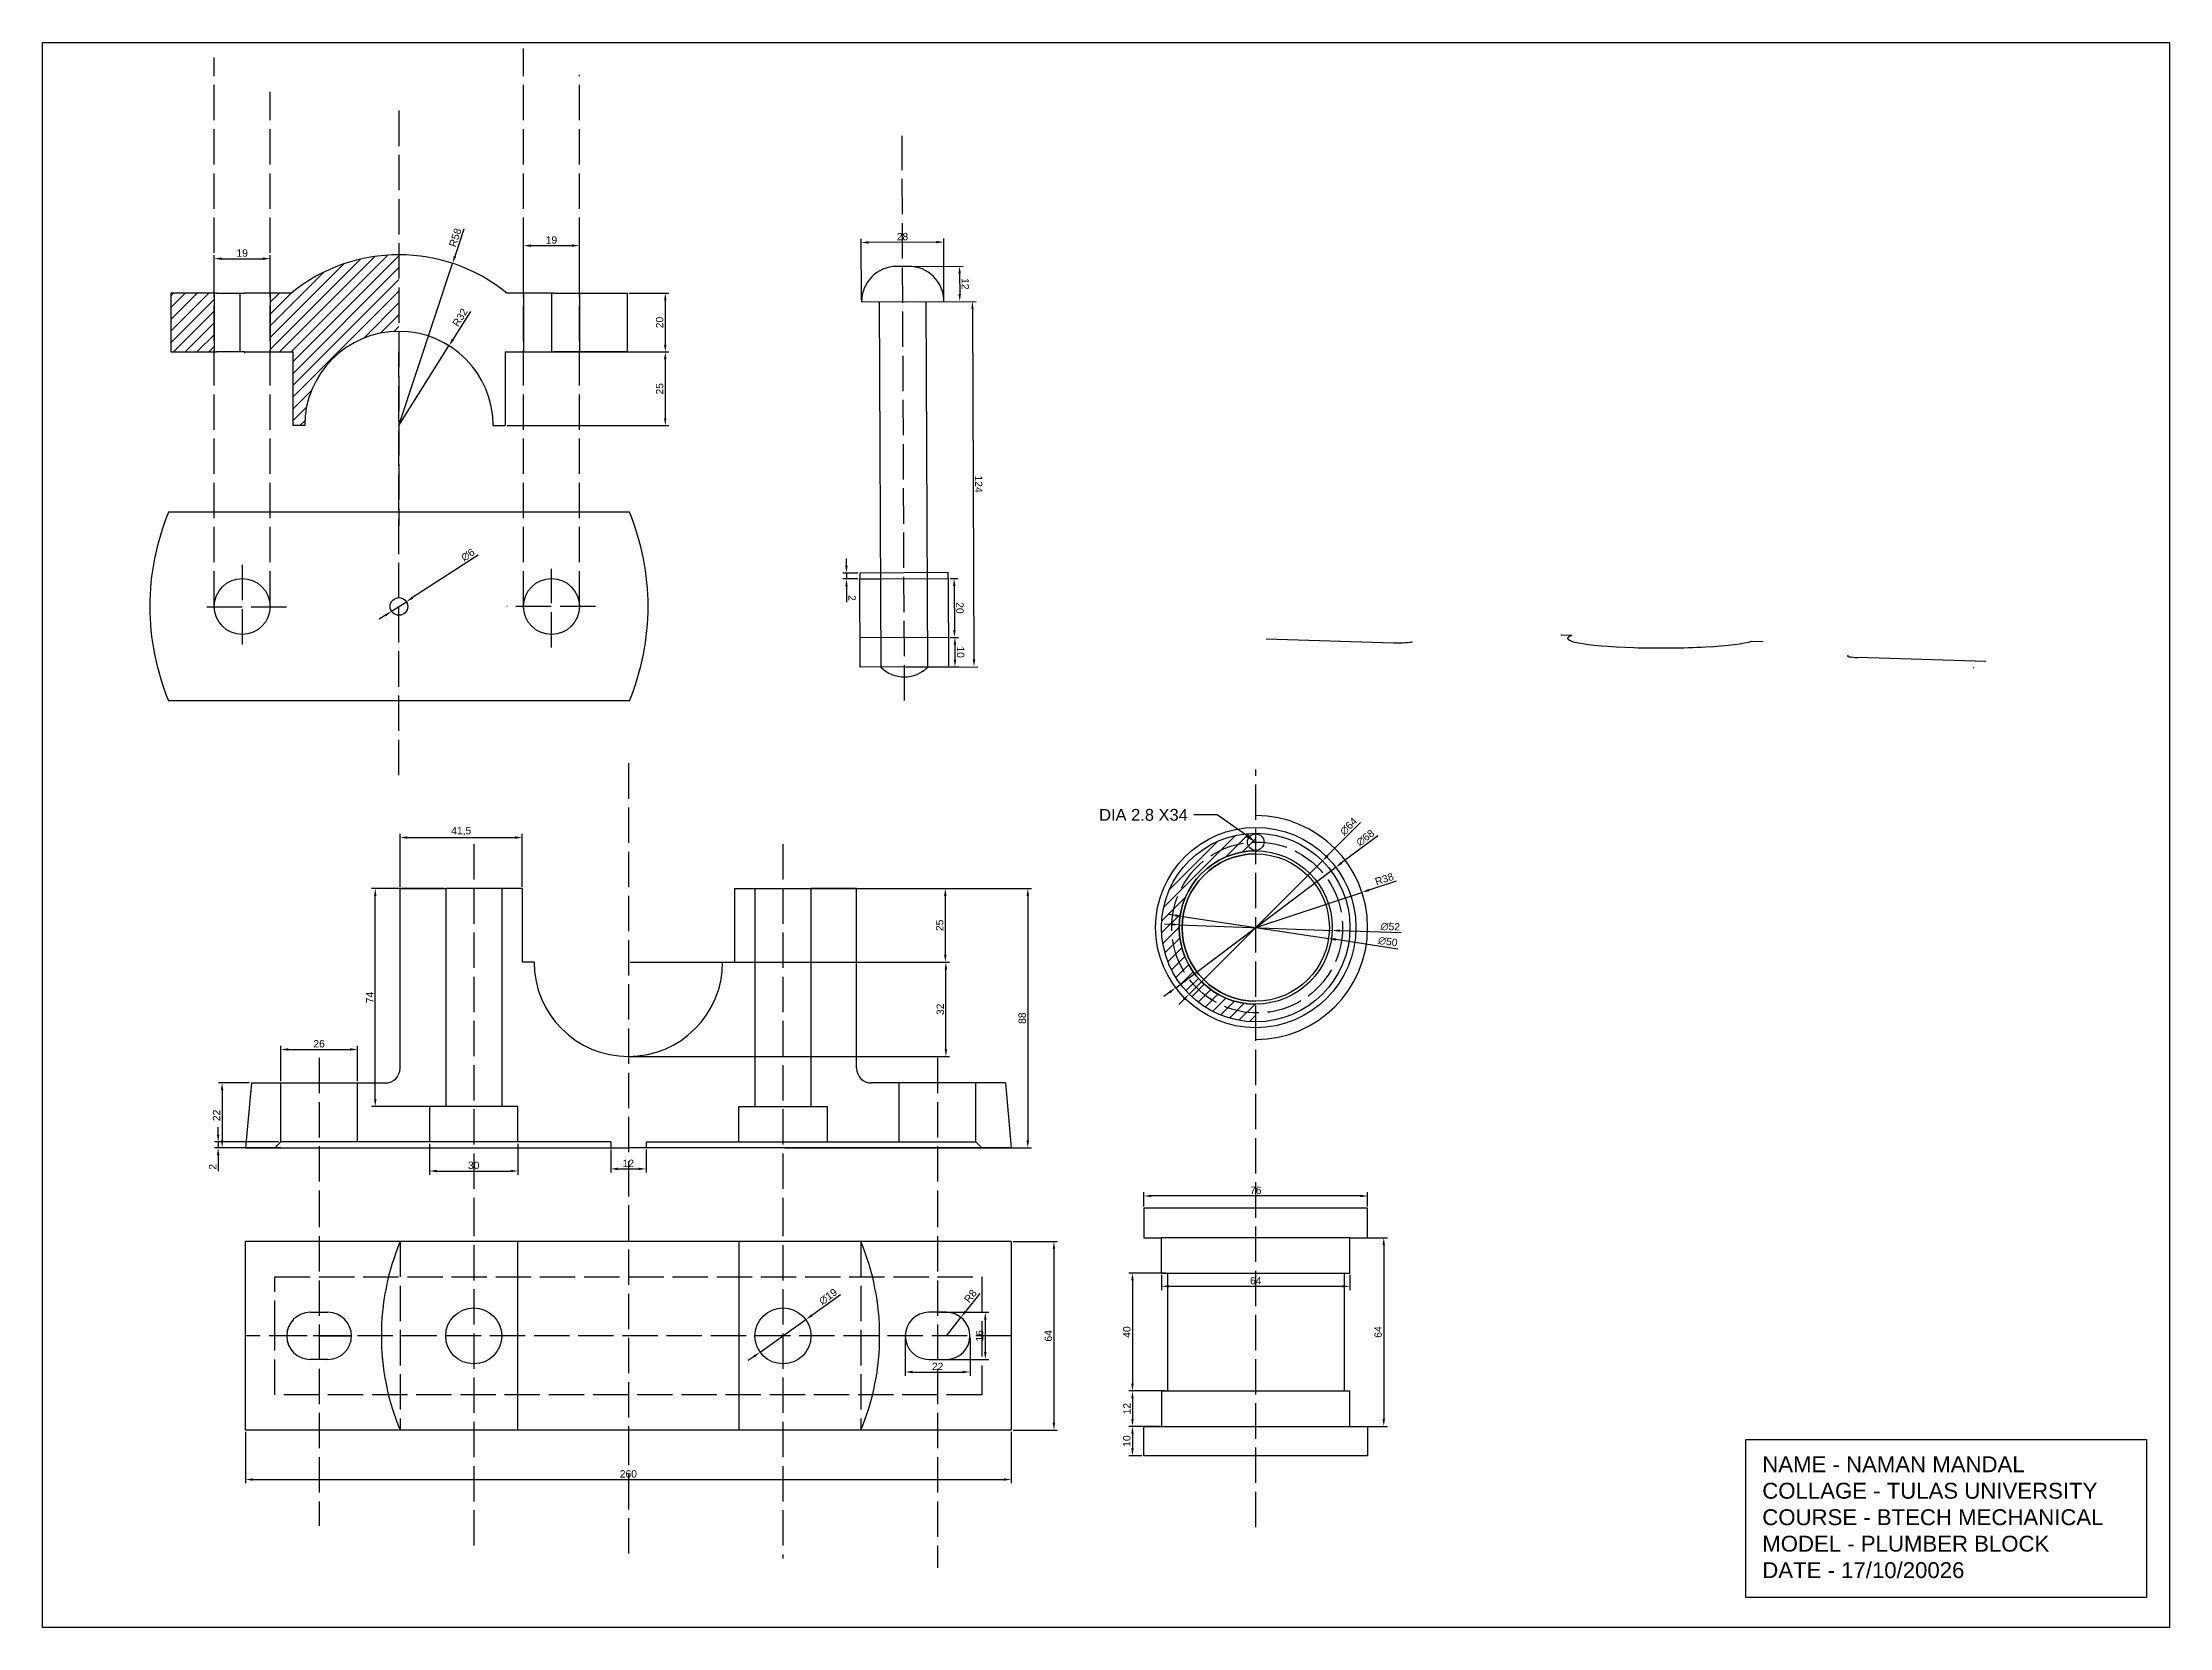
# Model space of a CAD drawing. Header units: millimetres. Extents: x 298 to 1020, y 98 to 635.
import ezdxf
from ezdxf import colors
from ezdxf.entities.mleader import LeaderData, LeaderLine
from ezdxf.math import Vec2, Vec3

# ---------------------------------------------------------------- set-up
doc = ezdxf.new("R2010")
doc.units = ezdxf.units.MM
doc.linetypes.add('ACAD_ISO02W100', pattern=[15, 12, -3])
doc.layers.add('CNT', color=252, linetype='ACAD_ISO02W100')
doc.styles.get("Standard").update_dxf_attribs({"font": 'arial.ttf'})
doc.dimstyles.new('ISO-25', dxfattribs={"dimtxt": 2.5, "dimasz": 2.5, "dimexe": 1.25, "dimexo": 0.625, "dimtad": 1, "dimtxsty": 'Standard', "dimcen": 2.5, "dimadec": 0, "dimazin": 0, "dimtfac": 1, "dimtmove": 0, "dimatfit": 3, "dimfxl": 1, "dimarcsym": 0})

msp = doc.modelspace()

# ---------------------------------------------------------------- texts
at = {"insert": (881.996, 155.681), "char_height": 5.38872, "attachment_point": 1}
msp.add_mtext_dynamic_manual_height_columns('NAME - NAMAN MANDAL\\PCOLLAGE - TULAS UNIVERSITY\\PCOURSE - BTECH MECHANICAL\\PMODEL - PLUMBER BLOCK\\PDATE - 17/10/20026', width=429.95921, gutter_width=26.944, heights=[0], dxfattribs=at)

# ---------------------------------------------------------------- blocks, each defined once
blk = doc.blocks.new('*D125')
at = {"color": 0, "lineweight": -2, "transparency": 16777216}
for p, q in [((672.01, 240.49), (672.01, 245.29)), ((745.51, 244.04), (674.51, 244.04)), ((748.01, 240.49), (748.01, 245.29))]:
    blk.add_line(p, q, dxfattribs=at)
at = {"color": 0, "transparency": 16777216}
for points in [[(674.51, 244.46), (674.51, 243.62), (672.01, 244.04)], [(745.51, 244.46), (745.51, 243.62), (748.01, 244.04)]]:
    blk.add_solid(points, dxfattribs=at)
at = {"layer": 'Defpoints', "color": 0, "transparency": 16777216}
for p in [(672.01, 244.04), (672.01, 239.86), (748.01, 239.86)]:
    blk.add_point(p, dxfattribs=at)
at = {"color": 0, "transparency": 16777216, "insert": (710.01, 245.94), "char_height": 2.5, "attachment_point": 5}
blk.add_mtext('76', dxfattribs=at)
blk = doc.blocks.new('*D126')
at = {"color": 0, "lineweight": -2, "transparency": 16777216}
for p, q in [((742.64, 229.86), (754.73, 229.86)), ((753.48, 227.36), (753.48, 168.36)), ((742.64, 165.86), (754.73, 165.86))]:
    blk.add_line(p, q, dxfattribs=at)
at = {"color": 0, "transparency": 16777216}
for points in [[(753.06, 227.36), (753.89, 227.36), (753.48, 229.86)], [(753.06, 168.36), (753.89, 168.36), (753.48, 165.86)]]:
    blk.add_solid(points, dxfattribs=at)
at = {"layer": 'Defpoints', "color": 0, "transparency": 16777216}
for p in [(742.01, 229.86), (742.01, 165.86), (753.48, 165.86)]:
    blk.add_point(p, dxfattribs=at)
at = {"color": 0, "transparency": 16777216, "insert": (751.58, 197.86), "char_height": 2.5, "attachment_point": 5, "rotation": 90}
blk.add_mtext('64', dxfattribs=at)
blk = doc.blocks.new('*D127')
at = {"color": 0, "lineweight": -2, "transparency": 16777216}
for p, q in [((678.01, 217.24), (678.01, 212.13)), ((742.01, 217.24), (742.01, 212.13)), ((680.51, 213.38), (739.51, 213.38))]:
    blk.add_line(p, q, dxfattribs=at)
at = {"color": 0, "transparency": 16777216}
for points in [[(680.51, 213.8), (680.51, 212.96), (678.01, 213.38)], [(739.51, 213.8), (739.51, 212.96), (742.01, 213.38)]]:
    blk.add_solid(points, dxfattribs=at)
at = {"layer": 'Defpoints', "color": 0, "transparency": 16777216}
for p in [(678.01, 217.86), (742.01, 217.86), (742.01, 213.38)]:
    blk.add_point(p, dxfattribs=at)
at = {"color": 0, "transparency": 16777216, "insert": (710.01, 215.28), "char_height": 2.5, "attachment_point": 5}
blk.add_mtext('64', dxfattribs=at)
blk = doc.blocks.new('*D128')
at = {"color": 0, "lineweight": -2, "transparency": 16777216}
for p, q in [((671.39, 165.86), (666.9, 165.86)), ((668.15, 163.36), (668.15, 158.36)), ((671.39, 155.86), (666.9, 155.86))]:
    blk.add_line(p, q, dxfattribs=at)
at = {"color": 0, "transparency": 16777216}
for points in [[(667.74, 163.36), (668.57, 163.36), (668.15, 165.86)], [(667.74, 158.36), (668.57, 158.36), (668.15, 155.86)]]:
    blk.add_solid(points, dxfattribs=at)
at = {"layer": 'Defpoints', "color": 0, "transparency": 16777216}
for p in [(672.01, 165.86), (668.15, 155.86), (672.01, 155.86)]:
    blk.add_point(p, dxfattribs=at)
at = {"color": 0, "transparency": 16777216, "insert": (666.25, 160.86), "char_height": 2.5, "attachment_point": 5, "rotation": 90}
blk.add_mtext('10', dxfattribs=at)
blk = doc.blocks.new('*D129')
at = {"color": 0, "lineweight": -2, "transparency": 16777216}
for p, q in [((677.39, 177.86), (666.9, 177.86)), ((668.15, 175.36), (668.15, 168.36)), ((677.39, 165.86), (666.9, 165.86))]:
    blk.add_line(p, q, dxfattribs=at)
at = {"color": 0, "transparency": 16777216}
for points in [[(667.74, 175.36), (668.57, 175.36), (668.15, 177.86)], [(667.74, 168.36), (668.57, 168.36), (668.15, 165.86)]]:
    blk.add_solid(points, dxfattribs=at)
at = {"layer": 'Defpoints', "color": 0, "transparency": 16777216}
for p in [(678.01, 177.86), (668.15, 165.86), (678.01, 165.86)]:
    blk.add_point(p, dxfattribs=at)
at = {"color": 0, "transparency": 16777216, "insert": (666.27, 171.86), "char_height": 2.5, "attachment_point": 5, "rotation": 90}
blk.add_mtext('12', dxfattribs=at)
blk = doc.blocks.new('*D130')
at = {"color": 0, "lineweight": -2, "transparency": 16777216}
for p, q in [((679.39, 217.86), (666.9, 217.86)), ((668.15, 215.36), (668.15, 180.36)), ((679.39, 177.86), (666.9, 177.86))]:
    blk.add_line(p, q, dxfattribs=at)
at = {"color": 0, "transparency": 16777216}
for points in [[(667.74, 215.36), (668.57, 215.36), (668.15, 217.86)], [(667.74, 180.36), (668.57, 180.36), (668.15, 177.86)]]:
    blk.add_solid(points, dxfattribs=at)
at = {"layer": 'Defpoints', "color": 0, "transparency": 16777216}
for p in [(680.01, 217.86), (668.15, 177.86), (680.01, 177.86)]:
    blk.add_point(p, dxfattribs=at)
at = {"color": 0, "transparency": 16777216, "insert": (666.25, 197.86), "char_height": 2.5, "attachment_point": 5, "rotation": 90}
blk.add_mtext('40', dxfattribs=at)
blk = doc.blocks.new('*D131')
at = {"color": 0, "lineweight": -2, "transparency": 16777216}
for p, q in [((575.12, 348.39), (633.89, 348.39)), ((632.64, 345.89), (632.64, 262.89)), ((550.12, 260.39), (633.89, 260.39))]:
    blk.add_line(p, q, dxfattribs=at)
at = {"color": 0, "transparency": 16777216}
for points in [[(632.23, 345.89), (633.06, 345.89), (632.64, 348.39)], [(632.23, 262.89), (633.06, 262.89), (632.64, 260.39)]]:
    blk.add_solid(points, dxfattribs=at)
at = {"layer": 'Defpoints', "color": 0, "transparency": 16777216}
for p in [(574.5, 348.39), (549.5, 260.39), (632.64, 260.39)]:
    blk.add_point(p, dxfattribs=at)
at = {"color": 0, "transparency": 16777216, "insert": (630.74, 304.39), "char_height": 2.5, "attachment_point": 5, "rotation": 90}
blk.add_mtext('88', dxfattribs=at)
blk = doc.blocks.new('*D92')
at = {"color": 0, "lineweight": -2, "transparency": 16777216}
for p, q in [((497.62, 323.39), (606.07, 323.39)), ((604.82, 293.89), (604.82, 320.89)), ((497.62, 291.39), (606.07, 291.39))]:
    blk.add_line(p, q, dxfattribs=at)
at = {"color": 0, "transparency": 16777216}
for points in [[(604.4, 320.89), (605.24, 320.89), (604.82, 323.39)], [(604.4, 293.89), (605.24, 293.89), (604.82, 291.39)]]:
    blk.add_solid(points, dxfattribs=at)
at = {"layer": 'Defpoints', "color": 0, "transparency": 16777216}
for p in [(497, 323.39), (604.82, 323.39), (497, 291.39)]:
    blk.add_point(p, dxfattribs=at)
at = {"color": 0, "transparency": 16777216, "insert": (602.92, 307.39), "char_height": 2.5, "attachment_point": 5, "rotation": 90}
blk.add_mtext('32', dxfattribs=at)
blk = doc.blocks.new('*D93')
at = {"color": 0, "lineweight": -2, "transparency": 16777216}
for p, q in [((533.62, 348.39), (605.86, 348.39)), ((604.61, 345.89), (604.61, 325.89)), ((533.62, 323.39), (605.86, 323.39))]:
    blk.add_line(p, q, dxfattribs=at)
at = {"color": 0, "transparency": 16777216}
for points in [[(604.19, 345.89), (605.03, 345.89), (604.61, 348.39)], [(604.19, 325.89), (605.03, 325.89), (604.61, 323.39)]]:
    blk.add_solid(points, dxfattribs=at)
at = {"layer": 'Defpoints', "color": 0, "transparency": 16777216}
for p in [(533, 348.39), (533, 323.39), (604.61, 323.39)]:
    blk.add_point(p, dxfattribs=at)
at = {"color": 0, "transparency": 16777216, "insert": (602.71, 335.89), "char_height": 2.5, "attachment_point": 5, "rotation": 90}
blk.add_mtext('25', dxfattribs=at)
blk = doc.blocks.new('*D94')
at = {"color": 0, "lineweight": -2, "transparency": 16777216}
for p, q in [((497.25, 550.48), (510.78, 550.48)), ((509.53, 547.98), (509.53, 532.98)), ((497.25, 530.48), (510.78, 530.48))]:
    blk.add_line(p, q, dxfattribs=at)
at = {"color": 0, "transparency": 16777216}
for points in [[(509.11, 547.98), (509.95, 547.98), (509.53, 550.48)], [(509.11, 532.98), (509.95, 532.98), (509.53, 530.48)]]:
    blk.add_solid(points, dxfattribs=at)
at = {"layer": 'Defpoints', "color": 0, "transparency": 16777216}
for p in [(496.62, 550.48), (496.62, 530.48), (509.53, 530.48)]:
    blk.add_point(p, dxfattribs=at)
at = {"color": 0, "transparency": 16777216, "insert": (507.63, 540.48), "char_height": 2.5, "attachment_point": 5, "rotation": 90}
blk.add_mtext('20', dxfattribs=at)
blk = doc.blocks.new('*D95')
at = {"color": 0, "lineweight": -2, "transparency": 16777216}
for p, q in [((455.75, 530.48), (510.78, 530.48)), ((509.53, 527.98), (509.53, 507.98)), ((455.75, 505.48), (510.78, 505.48))]:
    blk.add_line(p, q, dxfattribs=at)
at = {"color": 0, "transparency": 16777216}
for points in [[(509.11, 527.98), (509.95, 527.98), (509.53, 530.48)], [(509.11, 507.98), (509.95, 507.98), (509.53, 505.48)]]:
    blk.add_solid(points, dxfattribs=at)
at = {"layer": 'Defpoints', "color": 0, "transparency": 16777216}
for p in [(455.12, 530.48), (455.12, 505.48), (509.53, 505.48)]:
    blk.add_point(p, dxfattribs=at)
at = {"color": 0, "transparency": 16777216, "insert": (507.63, 517.98), "char_height": 2.5, "attachment_point": 5, "rotation": 90}
blk.add_mtext('25', dxfattribs=at)
blk = doc.blocks.new('*D96')
at = {"color": 0, "lineweight": -2, "transparency": 16777216}
for p, q in [((443.39, 544.25), (437.42, 534.72)), ((419.12, 505.48), (436.1, 532.6))]:
    blk.add_line(p, q, dxfattribs=at)
at = {"color": 0, "transparency": 16777216}
blk.add_solid([(437.07, 534.94), (437.78, 534.5), (436.1, 532.6)], dxfattribs=at)
at = {"layer": 'Defpoints', "color": 0, "transparency": 16777216}
for p in [(436.1, 532.6), (419.12, 505.48)]:
    blk.add_point(p, dxfattribs=at)
at = {"color": 0, "transparency": 16777216, "insert": (439.86, 542.21), "char_height": 2.5, "attachment_point": 5, "rotation": 57.9631}
blk.add_mtext('R32', dxfattribs=at)
blk = doc.blocks.new('*D97')
at = {"color": 0, "lineweight": -2, "transparency": 16777216}
for p, q in [((441.17, 572.15), (438.12, 562.92)), ((419.12, 505.48), (437.33, 560.54))]:
    blk.add_line(p, q, dxfattribs=at)
at = {"color": 0, "transparency": 16777216}
blk.add_solid([(437.72, 563.05), (438.51, 562.79), (437.33, 560.54)], dxfattribs=at)
at = {"layer": 'Defpoints', "color": 0, "transparency": 16777216}
for p in [(437.33, 560.54), (419.12, 505.48)]:
    blk.add_point(p, dxfattribs=at)
at = {"color": 0, "transparency": 16777216, "insert": (438.23, 569.32), "char_height": 2.5, "attachment_point": 5, "rotation": 71.70339}
blk.add_mtext('R58', dxfattribs=at)
blk = doc.blocks.new('*D98')
at = {"color": 0, "lineweight": -2, "transparency": 16777216}
for p, q in [((682.82, 339.24), (680.35, 339.62)), ((685.29, 338.87), (734.73, 331.42)), ((758.3, 327.86), (737.2, 331.04))]:
    blk.add_line(p, q, dxfattribs=at)
at = {"color": 0, "transparency": 16777216}
for points in [[(682.88, 339.66), (682.76, 338.83), (685.29, 338.87)], [(737.27, 331.46), (737.14, 330.63), (734.73, 331.42)]]:
    blk.add_solid(points, dxfattribs=at)
at = {"layer": 'Defpoints', "color": 0, "transparency": 16777216}
for p in [(685.29, 338.87), (734.73, 331.42)]:
    blk.add_point(p, dxfattribs=at)
at = {"color": 0, "transparency": 16777216, "insert": (754.87, 330.37), "char_height": 2.5, "attachment_point": 5, "rotation": 351.42507}
blk.add_mtext('∅50', dxfattribs=at)
blk = doc.blocks.new('*D99')
at = {"color": 0, "lineweight": -2, "transparency": 16777216}
for p, q in [((681.53, 336.21), (679.03, 336.3)), ((684.03, 336.11), (735.99, 334.18)), ((759.39, 333.31), (738.49, 334.08))]:
    blk.add_line(p, q, dxfattribs=at)
at = {"color": 0, "transparency": 16777216}
for points in [[(681.55, 336.62), (681.52, 335.79), (684.03, 336.11)], [(738.51, 334.5), (738.48, 333.67), (735.99, 334.18)]]:
    blk.add_solid(points, dxfattribs=at)
at = {"layer": 'Defpoints', "color": 0, "transparency": 16777216}
for p in [(684.03, 336.11), (735.99, 334.18)]:
    blk.add_point(p, dxfattribs=at)
at = {"color": 0, "transparency": 16777216, "insert": (755.7, 335.42), "char_height": 2.5, "attachment_point": 5, "rotation": 357.86662}
blk.add_mtext('∅52', dxfattribs=at)
blk = doc.blocks.new('*D100')
at = {"color": 0, "lineweight": -2, "transparency": 16777216}
for p, q in [((751.41, 366.29), (739.18, 357.09)), ((682.84, 314.71), (737.18, 355.58)), ((680.84, 313.2), (678.85, 311.7))]:
    blk.add_line(p, q, dxfattribs=at)
at = {"color": 0, "transparency": 16777216}
for points in [[(738.93, 357.42), (739.43, 356.75), (737.18, 355.58)], [(680.59, 313.54), (681.09, 312.87), (682.84, 314.71)]]:
    blk.add_solid(points, dxfattribs=at)
at = {"layer": 'Defpoints', "color": 0, "transparency": 16777216}
for p in [(737.18, 355.58), (682.84, 314.71)]:
    blk.add_point(p, dxfattribs=at)
at = {"color": 0, "transparency": 16777216, "insert": (747.21, 365.59), "char_height": 2.5, "attachment_point": 5, "rotation": 36.95335}
blk.add_mtext('∅68', dxfattribs=at)
blk = doc.blocks.new('*D101')
at = {"color": 0, "lineweight": -2, "transparency": 16777216}
for p, q in [((710.01, 335.14), (746.09, 347.09)), ((757.7, 350.93), (748.46, 347.87))]:
    blk.add_line(p, q, dxfattribs=at)
at = {"color": 0, "transparency": 16777216}
blk.add_solid([(748.33, 348.27), (748.59, 347.48), (746.09, 347.09)], dxfattribs=at)
at = {"layer": 'Defpoints', "color": 0, "transparency": 16777216}
for p in [(746.09, 347.09), (710.01, 335.14)]:
    blk.add_point(p, dxfattribs=at)
at = {"color": 0, "transparency": 16777216, "insert": (753.67, 351.6), "char_height": 2.5, "attachment_point": 5, "rotation": 18.31943}
blk.add_mtext('R38', dxfattribs=at)
blk = doc.blocks.new('*D102')
at = {"color": 0, "lineweight": -2, "transparency": 16777216}
for p, q in [((745.6, 370.74), (734.4, 359.54)), ((687.39, 312.51), (732.64, 357.78)), ((685.62, 310.75), (683.85, 308.98))]:
    blk.add_line(p, q, dxfattribs=at)
at = {"color": 0, "transparency": 16777216}
for points in [[(734.11, 359.84), (734.7, 359.25), (732.64, 357.78)], [(685.33, 311.04), (685.92, 310.45), (687.39, 312.51)]]:
    blk.add_solid(points, dxfattribs=at)
at = {"layer": 'Defpoints', "color": 0, "transparency": 16777216}
for p in [(732.64, 357.78), (687.39, 312.51)]:
    blk.add_point(p, dxfattribs=at)
at = {"color": 0, "transparency": 16777216, "insert": (741.54, 369.47), "char_height": 2.5, "attachment_point": 5, "rotation": 45.00842}
blk.add_mtext('∅64', dxfattribs=at)
blk = doc.blocks.new('*D103')
at = {"color": 0, "lineweight": -2, "transparency": 16777216}
for p, q in [((445.96, 461.51), (423.74, 447.1)), ((414.51, 441.11), (412.41, 439.75)), ((416.61, 442.47), (421.64, 445.74))]:
    blk.add_line(p, q, dxfattribs=at)
at = {"color": 0, "transparency": 16777216}
for points in [[(414.28, 441.46), (414.74, 440.76), (416.61, 442.47)], [(423.51, 447.45), (423.96, 446.75), (421.64, 445.74)]]:
    blk.add_solid(points, dxfattribs=at)
at = {"layer": 'Defpoints', "color": 0, "transparency": 16777216}
for p in [(416.61, 442.47), (421.64, 445.74)]:
    blk.add_point(p, dxfattribs=at)
at = {"color": 0, "transparency": 16777216, "insert": (442.53, 461.64), "char_height": 2.5, "attachment_point": 5, "rotation": 32.96638}
blk.add_mtext('∅6', dxfattribs=at)
blk = doc.blocks.new('*D104')
at = {"color": 0, "lineweight": -2, "transparency": 16777216}
for p, q in [((429.5, 261.76), (429.5, 251.26)), ((459.5, 261.76), (459.5, 251.26)), ((432, 252.51), (457, 252.51))]:
    blk.add_line(p, q, dxfattribs=at)
at = {"color": 0, "transparency": 16777216}
for points in [[(432, 252.93), (432, 252.09), (429.5, 252.51)], [(457, 252.93), (457, 252.09), (459.5, 252.51)]]:
    blk.add_solid(points, dxfattribs=at)
at = {"layer": 'Defpoints', "color": 0, "transparency": 16777216}
for p in [(429.5, 262.39), (459.5, 262.39), (459.5, 252.51)]:
    blk.add_point(p, dxfattribs=at)
at = {"color": 0, "transparency": 16777216, "insert": (444.5, 254.41), "char_height": 2.5, "attachment_point": 5}
blk.add_mtext('30', dxfattribs=at)
blk = doc.blocks.new('*D105')
at = {"color": 0, "lineweight": -2, "transparency": 16777216}
for p, q in [((491, 259.76), (491, 251.98)), ((493.5, 253.23), (500.5, 253.23)), ((503, 259.76), (503, 251.98))]:
    blk.add_line(p, q, dxfattribs=at)
at = {"color": 0, "transparency": 16777216}
for points in [[(493.5, 253.65), (493.5, 252.82), (491, 253.23)], [(500.5, 253.65), (500.5, 252.82), (503, 253.23)]]:
    blk.add_solid(points, dxfattribs=at)
at = {"layer": 'Defpoints', "color": 0, "transparency": 16777216}
for p in [(491, 260.39), (503, 260.39), (503, 253.23)]:
    blk.add_point(p, dxfattribs=at)
at = {"color": 0, "transparency": 16777216, "insert": (497, 255.11), "char_height": 2.5, "attachment_point": 5}
blk.add_mtext('12', dxfattribs=at)
blk = doc.blocks.new('*D106')
at = {"color": 0, "lineweight": -2, "transparency": 16777216}
for p, q in [((379, 283.01), (379, 295.01)), ((381.5, 293.76), (402.5, 293.76)), ((405, 283.01), (405, 295.01))]:
    blk.add_line(p, q, dxfattribs=at)
at = {"color": 0, "transparency": 16777216}
for points in [[(381.5, 294.18), (381.5, 293.35), (379, 293.76)], [(402.5, 294.18), (402.5, 293.35), (405, 293.76)]]:
    blk.add_solid(points, dxfattribs=at)
at = {"layer": 'Defpoints', "color": 0, "transparency": 16777216}
for p in [(405, 293.76), (379, 282.39), (405, 282.39)]:
    blk.add_point(p, dxfattribs=at)
at = {"color": 0, "transparency": 16777216, "insert": (392, 295.67), "char_height": 2.5, "attachment_point": 5}
blk.add_mtext('26', dxfattribs=at)
blk = doc.blocks.new('*D107')
at = {"color": 0, "lineweight": -2, "transparency": 16777216}
for p, q in [((368.37, 282.39), (357.81, 282.39)), ((359.06, 279.89), (359.06, 262.89)), ((366.37, 260.39), (357.81, 260.39))]:
    blk.add_line(p, q, dxfattribs=at)
at = {"color": 0, "transparency": 16777216}
for points in [[(358.64, 279.89), (359.48, 279.89), (359.06, 282.39)], [(358.64, 262.89), (359.48, 262.89), (359.06, 260.39)]]:
    blk.add_solid(points, dxfattribs=at)
at = {"layer": 'Defpoints', "color": 0, "transparency": 16777216}
for p in [(369, 282.39), (359.06, 260.39), (367, 260.39)]:
    blk.add_point(p, dxfattribs=at)
at = {"color": 0, "transparency": 16777216, "insert": (357.18, 271.39), "char_height": 2.5, "attachment_point": 5, "rotation": 90}
blk.add_mtext('22', dxfattribs=at)
blk = doc.blocks.new('*D108')
at = {"color": 0, "lineweight": -2, "transparency": 16777216}
for p, q in [((357.73, 264.89), (357.73, 267.39)), ((378.37, 262.39), (356.48, 262.39)), ((378.87, 260.39), (356.48, 260.39)), ((357.73, 262.39), (357.73, 260.39)), ((357.73, 257.89), (357.73, 252.48))]:
    blk.add_line(p, q, dxfattribs=at)
at = {"color": 0, "transparency": 16777216}
for points in [[(357.31, 264.89), (358.14, 264.89), (357.73, 262.39)], [(357.31, 257.89), (358.14, 257.89), (357.73, 260.39)]]:
    blk.add_solid(points, dxfattribs=at)
at = {"layer": 'Defpoints', "color": 0, "transparency": 16777216}
for p in [(357.73, 260.39), (379, 262.39), (379.5, 260.39)]:
    blk.add_point(p, dxfattribs=at)
at = {"color": 0, "transparency": 16777216, "insert": (355.85, 253.93), "char_height": 2.5, "attachment_point": 5, "rotation": 90}
blk.add_mtext('2', dxfattribs=at)
blk = doc.blocks.new('*D109')
at = {"color": 0, "lineweight": -2, "transparency": 16777216}
for p, q in [((434.37, 348.39), (409.82, 348.39)), ((411.07, 276.89), (411.07, 345.89)), ((434.37, 274.39), (409.82, 274.39))]:
    blk.add_line(p, q, dxfattribs=at)
at = {"color": 0, "transparency": 16777216}
for points in [[(410.65, 345.89), (411.48, 345.89), (411.07, 348.39)], [(410.65, 276.89), (411.48, 276.89), (411.07, 274.39)]]:
    blk.add_solid(points, dxfattribs=at)
at = {"layer": 'Defpoints', "color": 0, "transparency": 16777216}
for p in [(411.07, 348.39), (435, 348.39), (435, 274.39)]:
    blk.add_point(p, dxfattribs=at)
at = {"color": 0, "transparency": 16777216, "insert": (409.19, 311.39), "char_height": 2.5, "attachment_point": 5, "rotation": 90}
blk.add_mtext('74', dxfattribs=at)
blk = doc.blocks.new('*D110')
at = {"color": 0, "lineweight": -2, "transparency": 16777216}
for p, q in [((419.5, 349.01), (419.5, 366.93)), ((422, 365.68), (458.5, 365.68)), ((461, 349.01), (461, 366.93))]:
    blk.add_line(p, q, dxfattribs=at)
at = {"color": 0, "transparency": 16777216}
for points in [[(422, 366.1), (422, 365.26), (419.5, 365.68)], [(458.5, 366.1), (458.5, 365.26), (461, 365.68)]]:
    blk.add_solid(points, dxfattribs=at)
at = {"layer": 'Defpoints', "color": 0, "transparency": 16777216}
for p in [(461, 365.68), (419.5, 348.39), (461, 348.39)]:
    blk.add_point(p, dxfattribs=at)
at = {"color": 0, "transparency": 16777216, "insert": (440.25, 367.81), "char_height": 2.5, "attachment_point": 5}
blk.add_mtext('41,5', dxfattribs=at)
blk = doc.blocks.new('*D111')
at = {"color": 0, "lineweight": -2, "transparency": 16777216}
for p, q in [((627.62, 228.56), (642.75, 228.56)), ((641.5, 226.06), (641.5, 167.06)), ((627.62, 164.56), (642.75, 164.56))]:
    blk.add_line(p, q, dxfattribs=at)
at = {"color": 0, "transparency": 16777216}
for points in [[(641.08, 226.06), (641.91, 226.06), (641.5, 228.56)], [(641.08, 167.06), (641.91, 167.06), (641.5, 164.56)]]:
    blk.add_solid(points, dxfattribs=at)
at = {"layer": 'Defpoints', "color": 0, "transparency": 16777216}
for p in [(627, 228.56), (627, 164.56), (641.5, 164.56)]:
    blk.add_point(p, dxfattribs=at)
at = {"color": 0, "transparency": 16777216, "insert": (639.6, 196.56), "char_height": 2.5, "attachment_point": 5, "rotation": 90}
blk.add_mtext('64', dxfattribs=at)
blk = doc.blocks.new('*D112')
at = {"color": 0, "lineweight": -2, "transparency": 16777216}
for p, q in [((569.04, 210.47), (559.27, 203.52)), ((541.76, 191.05), (557.24, 202.07)), ((539.72, 189.6), (537.68, 188.15))]:
    blk.add_line(p, q, dxfattribs=at)
at = {"color": 0, "transparency": 16777216}
for points in [[(559.03, 203.86), (559.51, 203.18), (557.24, 202.07)], [(539.48, 189.94), (539.96, 189.26), (541.76, 191.05)]]:
    blk.add_solid(points, dxfattribs=at)
at = {"layer": 'Defpoints', "color": 0, "transparency": 16777216}
for p in [(557.24, 202.07), (541.76, 191.05)]:
    blk.add_point(p, dxfattribs=at)
at = {"color": 0, "transparency": 16777216, "insert": (564.82, 209.88), "char_height": 2.5, "attachment_point": 5, "rotation": 35.43562}
blk.add_mtext('∅19', dxfattribs=at)
blk = doc.blocks.new('*D113')
at = {"color": 0, "lineweight": -2, "transparency": 16777216}
for p, q in [((616.29, 210.95), (611.48, 204.82)), ((605, 196.56), (609.93, 202.85))]:
    blk.add_line(p, q, dxfattribs=at)
at = {"color": 0, "transparency": 16777216}
blk.add_solid([(611.15, 205.08), (611.81, 204.56), (609.93, 202.85)], dxfattribs=at)
at = {"layer": 'Defpoints', "color": 0, "transparency": 16777216}
for p in [(609.93, 202.85), (605, 196.56)]:
    blk.add_point(p, dxfattribs=at)
at = {"color": 0, "transparency": 16777216, "insert": (613.16, 210.04), "char_height": 2.5, "attachment_point": 5, "rotation": 51.87576}
blk.add_mtext('R8', dxfattribs=at)
blk = doc.blocks.new('*D114')
at = {"color": 0, "lineweight": -2, "transparency": 16777216}
for p, q in [((591, 195.94), (591, 183.05)), ((613, 195.94), (613, 183.05)), ((593.5, 184.3), (610.5, 184.3))]:
    blk.add_line(p, q, dxfattribs=at)
at = {"color": 0, "transparency": 16777216}
for points in [[(593.5, 184.72), (593.5, 183.88), (591, 184.3)], [(610.5, 184.72), (610.5, 183.88), (613, 184.3)]]:
    blk.add_solid(points, dxfattribs=at)
at = {"layer": 'Defpoints', "color": 0, "transparency": 16777216}
for p in [(591, 196.56), (613, 196.56), (613, 184.3)]:
    blk.add_point(p, dxfattribs=at)
at = {"color": 0, "transparency": 16777216, "insert": (602, 186.18), "char_height": 2.5, "attachment_point": 5}
blk.add_mtext('22', dxfattribs=at)
blk = doc.blocks.new('*D115')
at = {"color": 0, "lineweight": -2, "transparency": 16777216}
for p, q in [((602.62, 204.56), (619.44, 204.56)), ((618.19, 202.06), (618.19, 191.06)), ((602.62, 188.56), (619.44, 188.56))]:
    blk.add_line(p, q, dxfattribs=at)
at = {"color": 0, "transparency": 16777216}
for points in [[(617.77, 202.06), (618.61, 202.06), (618.19, 204.56)], [(617.77, 191.06), (618.61, 191.06), (618.19, 188.56)]]:
    blk.add_solid(points, dxfattribs=at)
at = {"layer": 'Defpoints', "color": 0, "transparency": 16777216}
for p in [(602, 204.56), (602, 188.56), (618.19, 188.56)]:
    blk.add_point(p, dxfattribs=at)
at = {"color": 0, "transparency": 16777216, "insert": (616.29, 196.56), "char_height": 2.5, "attachment_point": 5, "rotation": 90}
blk.add_mtext('16', dxfattribs=at)
blk = doc.blocks.new('*D116')
at = {"color": 0, "lineweight": -2, "transparency": 16777216}
for p, q in [((367, 163.94), (367, 146.56)), ((627, 163.94), (627, 146.56)), ((369.5, 147.81), (624.5, 147.81))]:
    blk.add_line(p, q, dxfattribs=at)
at = {"color": 0, "transparency": 16777216}
for points in [[(369.5, 148.23), (369.5, 147.39), (367, 147.81)], [(624.5, 148.23), (624.5, 147.39), (627, 147.81)]]:
    blk.add_solid(points, dxfattribs=at)
at = {"layer": 'Defpoints', "color": 0, "transparency": 16777216}
for p in [(367, 164.56), (627, 164.56), (627, 147.81)]:
    blk.add_point(p, dxfattribs=at)
at = {"color": 0, "transparency": 16777216, "insert": (497, 149.71), "char_height": 2.5, "attachment_point": 5}
blk.add_mtext('260', dxfattribs=at)
blk = doc.blocks.new('*D117')
at = {"color": 0, "lineweight": -2, "transparency": 16777216}
for p, q in [((461.39, 551.1), (461.39, 567.83)), ((463.89, 566.58), (477.89, 566.58)), ((480.39, 551.1), (480.39, 567.83))]:
    blk.add_line(p, q, dxfattribs=at)
at = {"color": 0, "transparency": 16777216}
for points in [[(463.89, 566.99), (463.89, 566.16), (461.39, 566.58)], [(477.89, 566.99), (477.89, 566.16), (480.39, 566.58)]]:
    blk.add_solid(points, dxfattribs=at)
at = {"layer": 'Defpoints', "color": 0, "transparency": 16777216}
for p in [(480.39, 566.58), (461.39, 550.48), (480.39, 550.48)]:
    blk.add_point(p, dxfattribs=at)
at = {"color": 0, "transparency": 16777216, "insert": (470.89, 568.48), "char_height": 2.5, "attachment_point": 5}
blk.add_mtext('19', dxfattribs=at)
blk = doc.blocks.new('*D118')
at = {"color": 0, "lineweight": -2, "transparency": 16777216}
for p, q in [((356.39, 551.1), (356.39, 563.39)), ((375.39, 551.1), (375.39, 563.39)), ((358.89, 562.14), (372.89, 562.14))]:
    blk.add_line(p, q, dxfattribs=at)
at = {"color": 0, "transparency": 16777216}
for points in [[(358.89, 562.55), (358.89, 561.72), (356.39, 562.14)], [(372.89, 562.55), (372.89, 561.72), (375.39, 562.14)]]:
    blk.add_solid(points, dxfattribs=at)
at = {"layer": 'Defpoints', "color": 0, "transparency": 16777216}
for p in [(375.39, 562.14), (356.39, 550.48), (375.39, 550.48)]:
    blk.add_point(p, dxfattribs=at)
at = {"color": 0, "transparency": 16777216, "insert": (365.89, 564.04), "char_height": 2.5, "attachment_point": 5}
blk.add_mtext('19', dxfattribs=at)
blk = doc.blocks.new('*D119')
at = {"color": 0, "lineweight": -2, "transparency": 16777216}
for p, q in [((576.17, 548.09), (576.07, 568.91)), ((601.58, 567.77), (578.58, 567.67)), ((604.16, 548.21), (604.07, 569.03))]:
    blk.add_line(p, q, dxfattribs=at)
at = {"color": 0, "transparency": 16777216}
for points in [[(578.58, 568.09), (578.58, 567.25), (576.08, 567.66)], [(601.58, 568.19), (601.58, 567.36), (604.08, 567.78)]]:
    blk.add_solid(points, dxfattribs=at)
at = {"layer": 'Defpoints', "color": 0, "transparency": 16777216}
for p in [(576.08, 567.66), (576.17, 547.46), (604.17, 547.59)]:
    blk.add_point(p, dxfattribs=at)
at = {"color": 0, "transparency": 16777216, "insert": (590.07, 569.62), "char_height": 2.5, "attachment_point": 5, "rotation": 0.2559}
blk.add_mtext('28', dxfattribs=at)
blk = doc.blocks.new('*D120')
at = {"color": 0, "lineweight": -2, "transparency": 16777216}
for p, q in [((590.74, 559.53), (610.71, 559.62)), ((609.47, 557.11), (609.5, 550.11)), ((590.79, 547.53), (610.76, 547.62))]:
    blk.add_line(p, q, dxfattribs=at)
at = {"color": 0, "transparency": 16777216}
for points in [[(609.89, 557.12), (609.05, 557.11), (609.46, 559.61)], [(609.92, 550.12), (609.09, 550.11), (609.51, 547.61)]]:
    blk.add_solid(points, dxfattribs=at)
at = {"layer": 'Defpoints', "color": 0, "transparency": 16777216}
for p in [(590.11, 559.53), (590.17, 547.53), (609.51, 547.61)]:
    blk.add_point(p, dxfattribs=at)
at = {"color": 0, "transparency": 16777216, "insert": (611.37, 553.62), "char_height": 2.5, "attachment_point": 5, "rotation": 270.2559}
blk.add_mtext('12', dxfattribs=at)
blk = doc.blocks.new('*D121')
at = {"color": 0, "lineweight": -2, "transparency": 16777216}
for p, q in [((590.79, 547.53), (615.05, 547.64)), ((613.81, 545.13), (614.34, 426.13)), ((591.35, 423.53), (615.61, 423.64))]:
    blk.add_line(p, q, dxfattribs=at)
at = {"color": 0, "transparency": 16777216}
for points in [[(614.23, 545.13), (613.4, 545.13), (613.8, 547.63)], [(614.76, 426.14), (613.93, 426.13), (614.36, 423.63)]]:
    blk.add_solid(points, dxfattribs=at)
at = {"layer": 'Defpoints', "color": 0, "transparency": 16777216}
for p in [(590.17, 547.53), (590.72, 423.53), (614.36, 423.63)]:
    blk.add_point(p, dxfattribs=at)
at = {"color": 0, "transparency": 16777216, "insert": (615.96, 485.64), "char_height": 2.5, "attachment_point": 5, "rotation": 270.2559}
blk.add_mtext('124', dxfattribs=at)
blk = doc.blocks.new('*D122')
at = {"color": 0, "lineweight": -2, "transparency": 16777216}
for p, q in [((606.3, 433.6), (609.11, 433.61)), ((607.87, 431.11), (607.89, 426.11)), ((606.35, 423.6), (609.15, 423.61))]:
    blk.add_line(p, q, dxfattribs=at)
at = {"color": 0, "transparency": 16777216}
for points in [[(608.28, 431.11), (607.45, 431.1), (607.86, 433.61)], [(608.31, 426.11), (607.47, 426.1), (607.9, 423.61)]]:
    blk.add_solid(points, dxfattribs=at)
at = {"layer": 'Defpoints', "color": 0, "transparency": 16777216}
for p in [(605.68, 433.6), (605.72, 423.6), (607.9, 423.61)]:
    blk.add_point(p, dxfattribs=at)
at = {"color": 0, "transparency": 16777216, "insert": (609.78, 428.61), "char_height": 2.5, "attachment_point": 5, "rotation": 270.2559}
blk.add_mtext('10', dxfattribs=at)
blk = doc.blocks.new('*D123')
at = {"color": 0, "lineweight": -2, "transparency": 16777216}
for p, q in [((606.21, 453.6), (608.86, 453.61)), ((607.63, 451.1), (607.69, 436.1)), ((606.3, 433.6), (608.95, 433.61))]:
    blk.add_line(p, q, dxfattribs=at)
at = {"color": 0, "transparency": 16777216}
for points in [[(608.04, 451.11), (607.21, 451.1), (607.61, 453.6)], [(608.11, 436.11), (607.28, 436.1), (607.7, 433.6)]]:
    blk.add_solid(points, dxfattribs=at)
at = {"layer": 'Defpoints', "color": 0, "transparency": 16777216}
for p in [(605.59, 453.6), (605.68, 433.6), (607.7, 433.6)]:
    blk.add_point(p, dxfattribs=at)
at = {"color": 0, "transparency": 16777216, "insert": (609.56, 443.61), "char_height": 2.5, "attachment_point": 5, "rotation": 270.2559}
blk.add_mtext('20', dxfattribs=at)
blk = doc.blocks.new('*D124')
at = {"color": 0, "lineweight": -2, "transparency": 16777216}
for p, q in [((574.95, 455.46), (569.8, 455.44)), ((571.04, 457.94), (571.03, 460.44)), ((571.05, 455.44), (571.06, 453.44)), ((574.96, 453.46), (569.81, 453.44)), ((571.07, 450.94), (571.1, 445.54))]:
    blk.add_line(p, q, dxfattribs=at)
at = {"color": 0, "transparency": 16777216}
for points in [[(571.46, 457.94), (570.63, 457.94), (571.05, 455.44)], [(571.49, 450.94), (570.66, 450.94), (571.06, 453.44)]]:
    blk.add_solid(points, dxfattribs=at)
at = {"layer": 'Defpoints', "color": 0, "transparency": 16777216}
for p in [(575.58, 455.46), (571.06, 453.44), (575.59, 453.46)]:
    blk.add_point(p, dxfattribs=at)
at = {"color": 0, "transparency": 16777216, "insert": (572.97, 447), "char_height": 2.5, "attachment_point": 5, "rotation": 270.2559}
blk.add_mtext('2', dxfattribs=at)

# ---------------------------------------------------------------- dimensions: what is measured, and where the dimension line sits
for center, mpoint, picture, middle in [((419.123, 505.476), (437.332, 560.544), '*D97', (438.231, 569.32)), ((710.012, 335.145), (746.086, 347.089), '*D101', (753.666, 351.602)), ((604.996, 196.56), (609.935, 202.854), '*D113', (613.157, 210.04))]:
    dim = msp.add_radius_dim(center=center, mpoint=mpoint, dimstyle='ISO-25')
    dim.commit()
    dim.dimension.update_dxf_attribs({"geometry": picture, "text_midpoint": middle})
for base, p1, p2, angle, picture, middle in [((576.078, 567.659), (604.168, 547.59), (576.168, 547.465), 0.255904, '*D119', (590.069, 569.623)), ((609.513, 547.614), (590.114, 559.527), (590.168, 547.527), 270.255904, '*D120', (611.367, 553.622)), ((509.53, 530.476), (496.623, 550.476), (496.623, 530.476), 90, '*D94', (507.629, 540.476)), ((614.356, 423.634), (590.168, 547.527), (590.722, 423.528), 270.255904, '*D121', (615.959, 485.642)), ((509.53, 505.476), (455.123, 530.476), (455.123, 505.476), 90, '*D95', (507.629, 517.976)), ((571.063, 453.441), (575.579, 455.461), (575.588, 453.461), 270.255904, '*D124', (572.972, 446.996)), ((607.703, 433.604), (605.587, 453.595), (605.677, 433.595), 270.255904, '*D123', (609.56, 443.613)), ((607.9, 423.605), (605.677, 433.595), (605.721, 423.595), 270.255904, '*D122', (609.779, 428.614)), ((411.068, 348.385), (434.996, 274.385), (434.996, 348.385), 90, '*D109', (409.193, 311.385)), ((604.611, 323.385), (532.996, 348.385), (532.996, 323.385), 90, '*D93', (602.709, 335.885)), ((632.642, 260.385), (574.496, 348.385), (549.496, 260.385), 90, '*D131', (630.74, 304.385)), ((604.819, 323.385), (496.996, 291.385), (496.996, 323.385), 90, '*D92', (602.917, 307.385)), ((359.059, 260.385), (368.996, 282.385), (366.996, 260.385), 90, '*D107', (357.179, 271.385)), ((357.727, 260.385), (378.996, 262.385), (379.496, 260.385), 90, '*D108', (355.847, 253.932)), ((641.497, 164.56), (626.996, 228.56), (626.996, 164.56), 90, '*D111', (639.596, 196.56)), ((753.477, 165.861), (742.012, 229.861), (742.012, 165.861), 90, '*D126', (751.576, 197.861)), ((668.153, 177.861), (680.012, 217.861), (680.012, 177.861), 90, '*D130', (666.251, 197.861)), ((618.189, 188.56), (601.996, 204.56), (601.996, 188.56), 90, '*D115', (616.287, 196.56)), ((668.153, 165.861), (678.012, 177.861), (678.012, 165.861), 90, '*D129', (666.273, 171.861)), ((668.153, 155.861), (672.012, 165.861), (672.012, 155.861), 90, '*D128', (666.251, 160.861))]:
    dim = msp.add_linear_dim(base=base, p1=p1, p2=p2, angle=angle, dimstyle='ISO-25')
    dim.commit()
    dim.dimension.update_dxf_attribs({"geometry": picture, "text_midpoint": middle})
for base, p1, p2, picture, middle in [((375.391, 562.137), (356.391, 550.476), (375.391, 550.476), '*D118', (365.891, 564.038)), ((480.391, 566.578), (461.391, 550.476), (480.391, 550.476), '*D117', (470.891, 568.479)), ((460.996, 365.681), (419.496, 348.385), (460.996, 348.385), '*D110', (440.246, 367.809)), ((404.996, 293.764), (378.996, 282.385), (404.996, 282.385), '*D106', (391.996, 295.665)), ((459.496, 252.51), (429.496, 262.385), (459.496, 262.385), '*D104', (444.496, 254.412)), ((502.996, 253.233), (490.996, 260.385), (502.996, 260.385), '*D105', (496.996, 255.113)), ((672.012, 244.041), (748.012, 239.861), (672.012, 239.861), '*D125', (710.012, 245.943)), ((742.012, 213.379), (678.012, 217.861), (742.012, 217.861), '*D127', (710.012, 215.28)), ((612.996, 184.299), (590.996, 196.56), (612.996, 196.56), '*D114', (601.996, 186.179)), ((626.996, 147.81), (366.996, 164.56), (626.996, 164.56), '*D116', (496.996, 149.711))]:
    dim = msp.add_linear_dim(base=base, p1=p1, p2=p2, dimstyle='ISO-25')
    dim.commit()
    dim.dimension.update_dxf_attribs({"geometry": picture, "text_midpoint": middle})
dim = msp.add_radius_dim(center=(419.123, 505.476), mpoint=(436.098, 532.603), dimstyle='ISO-25')
dim.commit()
dim.dimension.update_dxf_attribs({"geometry": '*D96', "text_midpoint": (441.476, 541.197), "dimtype": 164})
for p1, p2, picture, middle in [((416.606, 442.471), (421.64, 445.736), '*D103', (443.604, 459.982)), ((682.842, 314.705), (737.182, 355.584), '*D100', (748.394, 364.019)), ((687.388, 312.514), (732.636, 357.775), '*D102', (742.931, 368.073)), ((685.292, 338.872), (734.733, 331.417), '*D98', (754.574, 328.425)), ((684.03, 336.113), (735.994, 334.177), '*D99', (755.631, 333.445)), ((541.755, 191.052), (557.236, 202.068), '*D112', (565.958, 208.275))]:
    dim = msp.add_diameter_dim_2p(p1=p1, p2=p2, dimstyle='ISO-25')
    dim.commit()
    dim.dimension.update_dxf_attribs({"geometry": picture, "text_midpoint": middle, "dimtype": 163})

# ---------------------------------------------------------------- hatches: boundary and pattern name
h = msp.add_hatch()
h.set_pattern_fill('ANSI31', color=256, scale=0.89)
h.set_pattern_definition([(45, (-1083.1578, -799.3166), (-1.998107, 1.998107), [])])
h.paths.add_polyline_path([(419.123, 537.476), (419.123, 563.476, 0.1723559), (382.531, 550.476), (375.391, 550.476), (375.391, 530.476), (383.123, 530.476), (383.123, 505.476), (387.123, 505.476, -0.4142136)])
h.paths.add_polyline_path([(341.623, 530.476), (356.391, 530.476), (356.391, 550.476), (341.623, 550.476)])
h = msp.add_hatch()
h.set_pattern_fill('ANSI31', color=256, scale=0.89)
h.set_pattern_definition([(45, (-622.149, -1022.7933), (-1.998107, 1.998107), [])])
h.paths.add_polyline_path([(710.012, 361.145), (710.012, 367.145, 0.4142136), (678.012, 335.145, 0.4142136), (710.012, 303.145), (710.012, 309.145, -1)])

# ---------------------------------------------------------------- linework, layer by layer
for p, q in [((592.114, 559.536), (588.114, 559.518)), ((357.123, 550.476), (341.623, 550.476)), ((341.623, 550.476), (341.623, 530.476)), ((356.391, 550.476), (356.391, 530.476)), ((357.123, 550.476), (366.623, 550.476)), ((365.077, 550.476), (365.077, 530.476)), ((382.531, 550.476), (366.623, 550.476)), ((375.391, 550.476), (367.391, 550.476)), ((375.391, 550.476), (375.391, 530.476)), ((471.623, 550.476), (455.716, 550.476)), ((461.391, 550.476), (461.391, 530.476)), ((470.891, 550.476), (470.891, 530.476)), ((471.623, 550.476), (481.123, 550.476)), ((480.391, 550.476), (480.391, 530.476)), ((481.123, 550.476), (496.623, 550.476)), ((496.623, 550.476), (496.623, 530.476)), ((576.168, 547.465), (604.168, 547.59)), ((576.168, 547.465), (576.168, 547.465)), ((582.168, 547.492), (582.722, 423.493)), ((598.721, 423.564), (598.168, 547.563)), ((604.168, 547.59), (604.168, 547.59)), ((341.623, 530.476), (357.123, 530.476)), ((366.623, 530.476), (357.123, 530.476)), ((366.623, 530.476), (383.123, 530.476)), ((383.123, 530.476), (383.123, 505.476)), ((455.123, 530.476), (471.623, 530.476)), ((455.123, 530.476), (455.123, 505.476)), ((481.123, 530.476), (471.623, 530.476)), ((496.623, 530.476), (481.123, 530.476)), ((387.123, 505.476), (383.123, 505.476)), ((451.123, 505.476), (455.123, 505.476)), ((497.356, 476.104), (340.891, 476.104)), ((605.578, 455.595), (575.579, 455.461)), ((575.579, 455.461), (575.588, 453.461)), ((605.587, 453.595), (605.578, 455.595)), ((575.588, 453.461), (582.588, 453.492)), ((575.722, 423.461), (575.588, 453.461)), ((582.588, 453.492), (598.587, 453.564)), ((590.588, 453.528), (605.587, 453.595)), ((605.587, 453.595), (605.721, 423.595)), ((605.677, 433.595), (575.677, 433.461)), ((598.704, 427.564), (598.704, 427.564)), ((605.721, 423.595), (575.722, 423.461)), ((497.356, 412.104), (340.891, 412.104)), ((419.496, 287.385), (419.496, 348.385)), ((419.496, 348.385), (434.996, 348.385)), ((460.996, 348.385), (434.996, 348.385)), ((434.996, 348.385), (434.996, 274.385)), ((460.996, 348.385), (444.496, 348.385)), ((453.996, 348.385), (453.996, 274.385)), ((460.996, 348.385), (460.996, 323.385)), ((532.996, 348.385), (558.996, 348.385)), ((532.996, 348.385), (532.996, 323.385)), ((532.996, 348.385), (549.496, 348.385)), ((539.996, 348.385), (539.996, 274.385)), ((558.996, 348.385), (558.996, 274.385)), ((574.496, 348.385), (558.996, 348.385)), ((574.496, 287.385), (574.496, 348.385)), ((464.996, 323.385), (460.996, 323.385)), ((528.996, 323.385), (532.996, 323.385)), ((368.996, 282.385), (366.996, 260.385)), ((368.996, 282.385), (414.496, 282.385)), ((378.996, 262.385), (378.996, 282.385)), ((404.996, 262.385), (404.996, 282.385)), ((624.996, 282.385), (579.496, 282.385)), ((588.996, 262.385), (588.996, 282.385)), ((614.996, 262.385), (614.996, 282.385)), ((624.996, 282.385), (626.996, 260.385)), ((459.496, 274.385), (429.496, 274.385)), ((429.496, 274.385), (429.496, 262.385)), ((459.496, 262.385), (459.496, 274.385)), ((534.496, 262.385), (534.496, 274.385)), ((534.496, 274.385), (564.496, 274.385)), ((564.496, 274.385), (564.496, 262.385)), ((367.177, 262.385), (366.996, 262.385)), ((366.996, 260.385), (391.996, 260.385)), ((378.996, 262.385), (376.996, 260.385)), ((490.996, 262.385), (378.996, 262.385)), ((391.996, 260.385), (496.996, 260.385)), ((490.996, 262.385), (490.996, 260.385)), ((601.996, 260.385), (496.996, 260.385)), ((502.996, 262.385), (614.996, 262.385)), ((502.996, 262.385), (502.996, 260.385)), ((626.996, 260.385), (601.996, 260.385)), ((614.996, 262.385), (616.996, 260.385)), ((626.814, 262.385), (626.996, 262.385)), ((748.012, 239.861), (672.012, 239.861)), ((672.012, 239.861), (672.012, 229.861)), ((748.012, 229.861), (748.012, 239.861)), ((626.996, 228.56), (366.996, 228.56)), ((366.996, 164.56), (366.996, 228.56)), ((459.496, 164.56), (459.496, 228.56)), ((534.496, 228.56), (534.496, 164.56)), ((626.996, 228.56), (626.996, 164.56)), ((672.012, 229.861), (678.012, 229.861)), ((742.012, 229.861), (678.012, 229.861)), ((678.012, 217.861), (678.012, 229.861)), ((742.012, 217.861), (742.012, 229.861)), ((742.012, 229.861), (748.012, 229.861)), ((678.012, 217.861), (742.012, 217.861)), ((680.012, 217.861), (680.012, 177.861)), ((740.012, 217.861), (740.012, 177.861)), ((388.996, 204.56), (394.996, 204.56)), ((604.996, 204.56), (598.996, 204.56)), ((380.996, 196.56), (380.996, 196.56)), ((380.996, 196.56), (380.996, 196.56)), ((402.996, 196.56), (402.996, 196.56)), ((590.996, 196.56), (590.996, 196.56)), ((590.996, 196.56), (590.996, 196.56)), ((612.996, 196.56), (612.996, 196.56)), ((612.996, 196.56), (612.996, 196.56)), ((394.996, 188.56), (388.996, 188.56)), ((598.996, 188.56), (604.996, 188.56)), ((678.012, 177.861), (678.012, 165.861)), ((678.012, 177.861), (742.012, 177.861)), ((742.012, 165.861), (742.012, 177.861)), ((626.996, 164.56), (366.996, 164.56)), ((672.012, 155.861), (672.012, 165.861)), ((672.012, 165.861), (678.012, 165.861)), ((678.012, 165.861), (742.012, 165.861)), ((742.012, 165.861), (748.012, 165.861)), ((748.012, 165.861), (748.012, 155.861)), ((748.012, 155.861), (672.012, 155.861))]:
    msp.add_line(p, q)
at = {"extrusion": (0, 0.994808, 0.101768)}
for p, q in [((817.376, 434.251, 28.636), (813.558, 434.372, 27.45)), ((713.518, 433.181, 39.096), (756.949, 431.8, 52.591)), ((878.466, 432.309, 47.617), (882.284, 432.187, 48.804)), ((957.876, 425.413, 115.022), (914.446, 426.794, 101.527)), ((953.649, 423.415, 134.552), (953.823, 423.41, 134.606))]:
    msp.add_line(p, q, dxfattribs=at)
for points in [[(298.1, 635.493), (1020.244, 635.493), (1020.244, 97.608), (298.1, 97.608)], [(876.411, 161.378), (1012.469, 161.378), (1012.469, 107.742), (876.411, 107.742)]]:
    msp.add_lwpolyline(points, close=True)
for centre, radius in [((365.891, 444.104), 9.5), ((470.891, 444.104), 9.5), ((419.123, 444.104), 3), ((710.012, 335.145), 34), ((710.012, 335.145), 32), ((710.012, 335.145), 26), ((710.012, 364.14), 2.8), ((710.012, 335.145), 25), ((444.496, 196.56), 9.5), ((549.496, 196.56), 9.5)]:
    msp.add_circle(centre, radius)
for centre, radius, start, end in [((419.123, 505.476), 58, 50.883256, 129.116744), ((588.168, 547.518), 12, 90.255904, 180.255904), ((592.168, 547.536), 12, 0.255904, 90.255904), ((419.123, 505.476), 32, 0, 180), ((419.123, 505.476), 58, 154.466771, 154.846514), ((418.146, 444.104), 83.62, 157.5, 202.5), ((420.101, 444.104), 83.62, 337.5, 22.5), ((590.686, 431.528), 11.314, 225.255904, 315.255904), ((710.012, 335.145), 38, 270, 90), ((710.012, 335.145), 26, 90, 270), ((710.012, 335.145), 25, 90, 270), ((496.996, 323.385), 32, 180, 270), ((496.996, 323.385), 32, 270, 0), ((414.496, 287.385), 5, 270, 0), ((579.496, 287.385), 5, 180, 270), ((496.75, 196.56), 83.62, 157.5, 202.5), ((498.705, 196.56), 83.62, 337.5, 22.5), ((388.996, 196.56), 8, 90, 180), ((394.996, 196.56), 8, 0, 90), ((598.996, 196.56), 8, 90, 180), ((604.996, 196.56), 8, 0, 90), ((388.996, 196.56), 8, 180, 270), ((394.996, 196.56), 8, 270, 0), ((598.996, 196.56), 8, 180, 270), ((604.996, 196.56), 8, 270, 0)]:
    msp.add_arc(centre, radius, start, end)
for centre, radius, start, end in [((-847.921, -6.165, 434.91), 32, 342.654529, 72.654529), ((-758.44, 3.602, 434.91), 5, 72.654529, 162.654529), ((-847.921, -6.165, 434.91), 32, 72.654529, 162.654529), ((-915.936, 52.793, 434.91), 5, 342.654529, 72.654529)]:
    msp.add_arc(centre, radius, start, end, dxfattribs=at)
at = {"layer": 'CNT'}
for p, q in [((356.391, 444.104), (356.391, 630.395)), ((461.391, 444.104), (461.391, 633.476)), ((480.391, 444.104), (480.391, 624.574)), ((375.391, 444.104), (375.391, 618.753)), ((419.123, 612.382), (419.123, 471.548)), ((590.772, 412.208), (589.916, 603.788)), ((366.623, 530.476), (366.623, 530.129)), ((419.123, 386.888), (419.123, 530.54)), ((365.891, 458.216), (365.891, 429.771)), ((470.891, 430.214), (470.891, 456.887)), ((353.909, 443.993), (382.191, 443.993)), ((485.833, 444.104), (455.689, 444.104)), ((496.996, 390.881), (496.996, 164.649)), ((710.012, 131.675), (710.012, 388.8)), ((444.496, 363.455), (444.496, 242.392)), ((549.496, 363.455), (549.496, 242.392)), ((391.996, 290.908), (391.996, 245.407)), ((601.996, 290.908), (601.996, 245.407)), ((391.996, 245.407), (391.996, 132.051)), ((444.496, 242.392), (444.496, 123.262)), ((549.496, 242.392), (549.496, 121.018)), ((601.996, 245.407), (601.996, 117.82)), ((419.496, 228.56), (419.496, 164.56)), ((575.96, 228.56), (575.96, 164.56)), ((376.996, 196.56), (376.996, 216.56)), ((376.996, 216.56), (616.996, 216.56)), ((616.996, 216.56), (616.996, 176.56)), ((626.996, 196.56), (366.996, 196.56)), ((376.996, 176.56), (376.996, 196.56)), ((402.996, 196.56), (380.996, 196.56)), ((391.996, 196.56), (402.996, 196.56)), ((616.996, 176.56), (376.996, 176.56)), ((496.996, 164.649), (496.996, 121.08))]:
    msp.add_line(p, q, dxfattribs=at)
msp.add_circle((710.505, 335.145), 29, dxfattribs=at)

msp.set_redraw_order([(e.dxf.handle, doc.entitydb.next_handle()) for e in msp.query("TEXT MTEXT ATTDEF DIMENSION ARC_DIMENSION")])  # texts and dimensions are drawn at this point

# ---------------------------------------------------------------- leaders
ml = msp.add_multileader_mtext('Standard')
ml.set_content('DIA 2.8 X34', color=256)
ml.set_leader_properties()
ml.build(insert=Vec2(0, 0))
ctx = ml.context
ctx.base_point, ctx.plane_origin = Vec3(655.532, 373.358), Vec3(710.012, 364.14)
ctx.text_align_type = 2
notes = []
notes.append((ctx, [(0, (1, 1, 0), (696.962, 373.358), (-1, 0), 8, [(0, [(710.012, 364.14)], 0, [])])]))
ctx.mtext.insert, ctx.mtext.alignment, ctx.mtext.flow_direction = Vec3(686.962, 375.394), 3, 5
for ctx, leaders in notes:
    for number, flags, end, landing, length, lines in leaders:
        leader = LeaderData()
        leader.index, (leader.has_last_leader_line, leader.has_dogleg_vector, leader.attachment_direction) = number, flags
        leader.last_leader_point, leader.dogleg_vector, leader.dogleg_length = Vec3(end), Vec3(landing), length
        for number, points, colour, breaks in lines:
            line = LeaderLine()
            line.index, line.vertices, line.color, line.breaks = number, Vec3.list(points), colors.encode_raw_color(colour), breaks
            leader.lines.append(line)
        ctx.leaders.append(leader)

doc.saveas('drawing.dxf')
